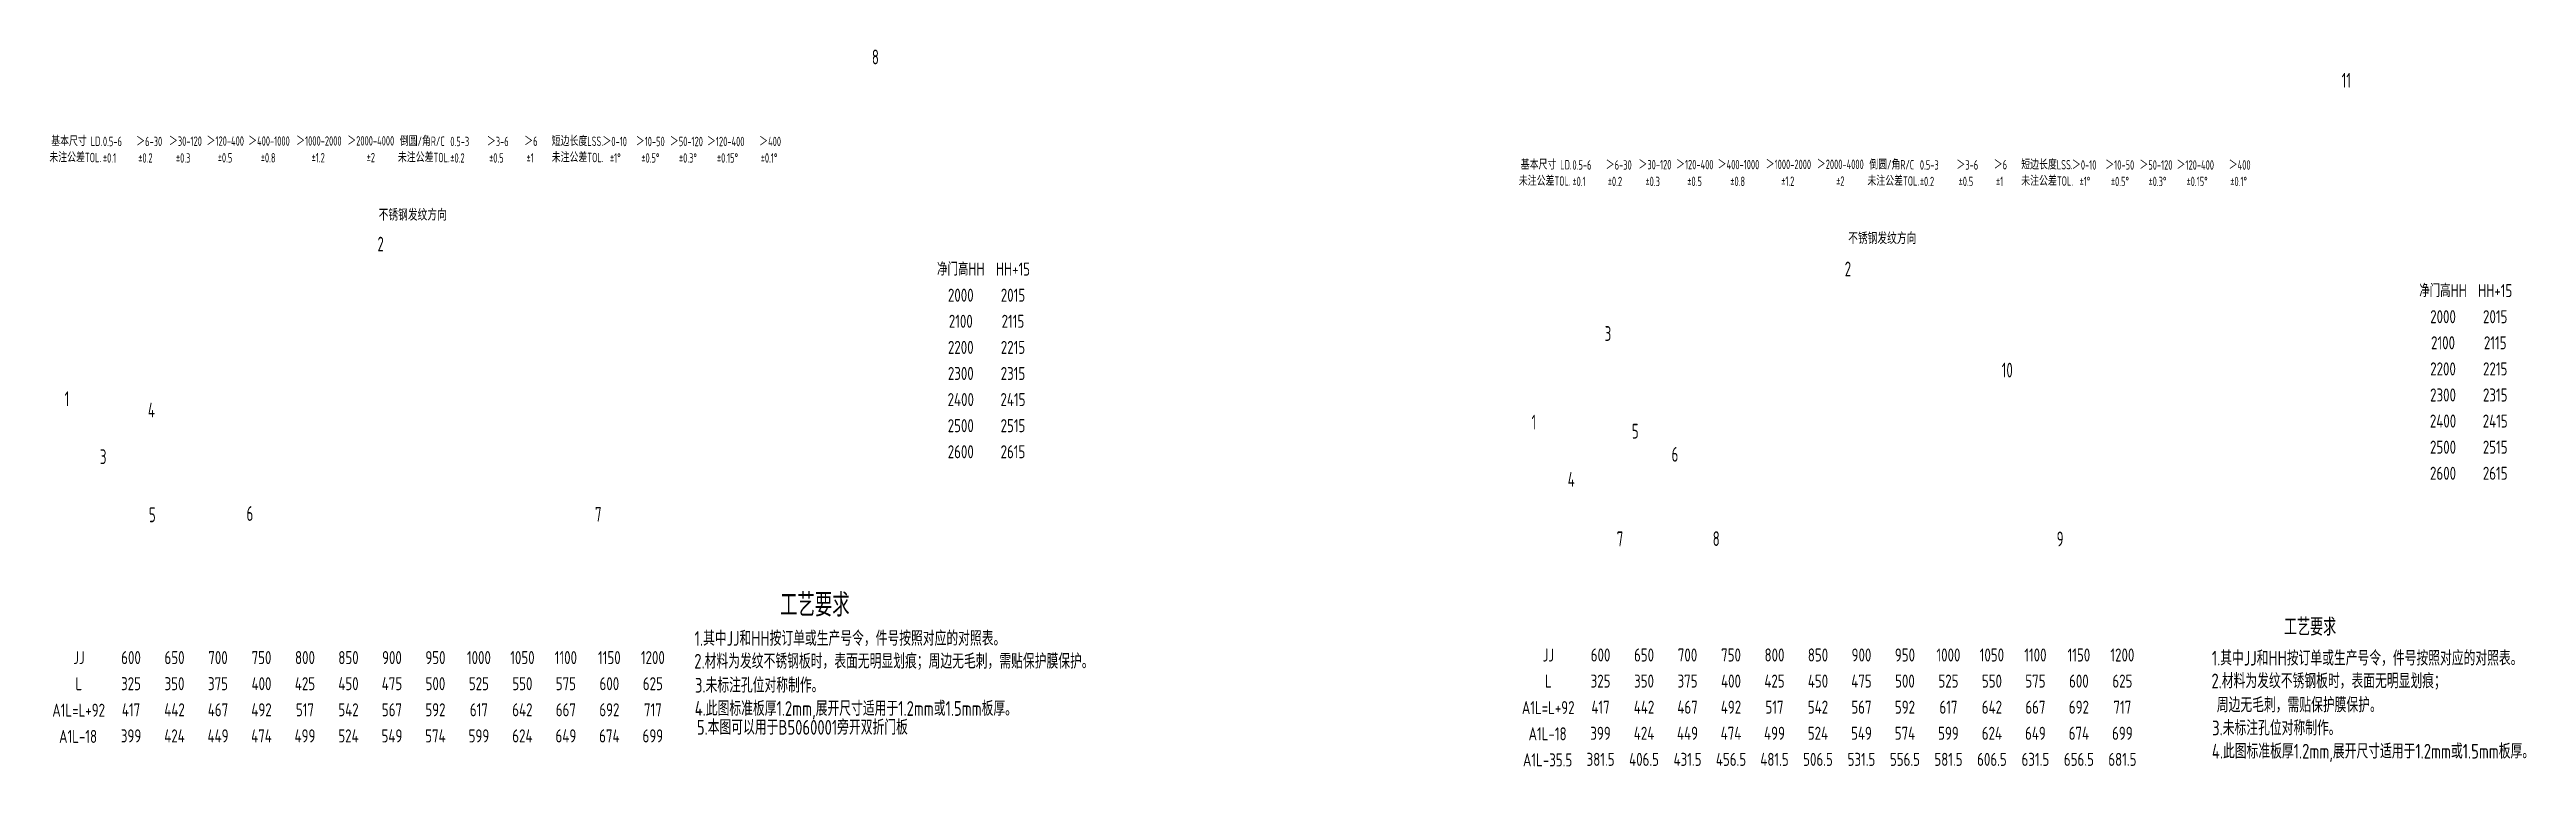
# Model space of a CAD drawing. Header units: inches. Extents: x 14216 to 120088, y -28803 to 23559.
# Drawn here: x 18994 to 19848, y 7035 to 7282 of the extents above; entities that cross this region are included whole.
import ezdxf
from ezdxf.enums import TextEntityAlignment as Align

# ---------------------------------------------------------------- set-up
doc = ezdxf.new("R2010")
doc.units = ezdxf.units.IN
doc.header["$LTSCALE"] = 0.3
doc.header["$MEASUREMENT"] = 0
for name, color, linetype in [('2', 2, 'Continuous'), ('2细实线', 2, 'Continuous'), ('6', 3, 'Continuous'), ('7', 4, 'Continuous')]:
    doc.layers.add(name, color=color, linetype=linetype)
doc.styles.add('HZ', font='isocp2.shx', dxfattribs={"width": 0.7, "bigfont": 'hztxt.shx'})

msp = doc.modelspace()

# ---------------------------------------------------------------- texts
at = {"layer": '2', "color": 6, "style": 'HZ', "width": 0.7}
for p in [(19107.61, 7223.19), (19614.52, 7215.09)]:
    msp.add_text('不锈钢发纹方向', height=4, dxfattribs=at).set_placement(p)
at = {"layer": '2细实线', "style": 'HZ', "width": 0.8}
for s, p in [('净门高HH', (19308.42, 7206.47)), ('HH+15', (19326.42, 7206.47)), ('2000', (19308.42, 7197.47)), ('2015', (19326.42, 7197.47)), ('净门高HH', (19819.72, 7199.05)), ('HH+15', (19837.72, 7199.05)), ('2100', (19308.42, 7188.47)), ('2115', (19326.42, 7188.47)), ('2000', (19819.72, 7190.05)), ('2015', (19837.72, 7190.05)), ('2200', (19308.42, 7179.47)), ('2215', (19326.42, 7179.47)), ('2100', (19819.72, 7181.05)), ('2115', (19837.72, 7181.05)), ('2300', (19308.42, 7170.47)), ('2315', (19326.42, 7170.47)), ('2200', (19819.72, 7172.05)), ('2215', (19837.72, 7172.05)), ('2400', (19308.42, 7161.47)), ('2415', (19326.42, 7161.47)), ('2300', (19819.72, 7163.05)), ('2315', (19837.72, 7163.05)), ('2500', (19308.42, 7152.47)), ('2515', (19326.42, 7152.47)), ('2400', (19819.72, 7154.05)), ('2415', (19837.72, 7154.05)), ('2600', (19308.42, 7143.47)), ('2615', (19326.42, 7143.47)), ('2500', (19819.72, 7145.05)), ('2515', (19837.72, 7145.05)), ('2600', (19819.72, 7136.05)), ('2615', (19837.72, 7136.05)), ('JJ', (19004.2, 7072.48)), ('600', (19022.2, 7072.48)), ('650', (19037.2, 7072.48)), ('700', (19052.2, 7072.48)), ('750', (19067.2, 7072.48)), ('800', (19082.2, 7072.48)), ('850', (19097.2, 7072.48)), ('900', (19112.2, 7072.48)), ('950', (19127.2, 7072.48)), ('1000', (19142.2, 7072.48)), ('1050', (19157.2, 7072.48)), ('1100', (19172.2, 7072.48)), ('1150', (19187.2, 7072.48)), ('1200', (19202.2, 7072.48)), ('JJ', (19511.11, 7073.38)), ('600', (19529.11, 7073.38)), ('650', (19544.11, 7073.38)), ('700', (19559.11, 7073.38)), ('750', (19574.11, 7073.38)), ('800', (19589.11, 7073.38)), ('850', (19604.11, 7073.38)), ('900', (19619.11, 7073.38)), ('950', (19634.11, 7073.38)), ('1000', (19649.11, 7073.38)), ('1050', (19664.11, 7073.38)), ('1100', (19679.11, 7073.38)), ('1150', (19694.11, 7073.38)), ('1200', (19709.11, 7073.38)), ('L', (19511.11, 7064.38)), ('325', (19529.11, 7064.38)), ('350', (19544.11, 7064.38)), ('375', (19559.11, 7064.38)), ('400', (19574.11, 7064.38)), ('425', (19589.11, 7064.38)), ('450', (19604.11, 7064.38)), ('475', (19619.11, 7064.38)), ('500', (19634.11, 7064.38)), ('525', (19649.11, 7064.38)), ('550', (19664.11, 7064.38)), ('575', (19679.11, 7064.38)), ('600', (19694.11, 7064.38)), ('625', (19709.11, 7064.38)), ('L', (19004.2, 7063.48)), ('325', (19022.2, 7063.48)), ('350', (19037.2, 7063.48)), ('375', (19052.2, 7063.48)), ('400', (19067.2, 7063.48)), ('425', (19082.2, 7063.48)), ('450', (19097.2, 7063.48)), ('475', (19112.2, 7063.48)), ('500', (19127.2, 7063.48)), ('525', (19142.2, 7063.48)), ('550', (19157.2, 7063.48)), ('575', (19172.2, 7063.48)), ('600', (19187.2, 7063.48)), ('625', (19202.2, 7063.48)), ('A1L=L+92', (19511.05, 7055.23)), ('417', (19529.11, 7055.38)), ('442', (19544.11, 7055.38)), ('467', (19559.11, 7055.38)), ('492', (19574.11, 7055.38)), ('517', (19589.11, 7055.38)), ('542', (19604.11, 7055.38)), ('567', (19619.11, 7055.38)), ('592', (19634.11, 7055.38)), ('617', (19649.11, 7055.38)), ('642', (19664.11, 7055.38)), ('667', (19679.11, 7055.38)), ('692', (19694.11, 7055.38)), ('717', (19709.11, 7055.38)), ('A1L=L+92', (19004.13, 7054.34)), ('417', (19022.2, 7054.48)), ('442', (19037.2, 7054.48)), ('467', (19052.2, 7054.48)), ('492', (19067.2, 7054.48)), ('517', (19082.2, 7054.48)), ('542', (19097.2, 7054.48)), ('567', (19112.2, 7054.48)), ('592', (19127.2, 7054.48)), ('617', (19142.2, 7054.48)), ('642', (19157.2, 7054.48)), ('667', (19172.2, 7054.48)), ('692', (19187.2, 7054.48)), ('717', (19202.2, 7054.48)), ('A1L-18', (19003.93, 7045.3)), ('399', (19022.2, 7045.48)), ('424', (19037.2, 7045.48)), ('449', (19052.2, 7045.48)), ('474', (19067.2, 7045.48)), ('499', (19082.2, 7045.48)), ('524', (19097.2, 7045.48)), ('549', (19112.2, 7045.48)), ('574', (19127.2, 7045.48)), ('599', (19142.2, 7045.48)), ('624', (19157.2, 7045.48)), ('649', (19172.2, 7045.48)), ('674', (19187.2, 7045.48)), ('699', (19202.2, 7045.48)), ('A1L-18', (19510.84, 7046.2)), ('399', (19529.11, 7046.38)), ('424', (19544.11, 7046.38)), ('449', (19559.11, 7046.38)), ('474', (19574.11, 7046.38)), ('499', (19589.11, 7046.38)), ('524', (19604.11, 7046.38)), ('549', (19619.11, 7046.38)), ('574', (19634.11, 7046.38)), ('599', (19649.11, 7046.38)), ('624', (19664.11, 7046.38)), ('649', (19679.11, 7046.38)), ('674', (19694.11, 7046.38)), ('699', (19709.11, 7046.38)), ('A1L-35.5', (19510.84, 7037.2)), ('381.5', (19529.11, 7037.38)), ('406.5', (19544.11, 7037.38)), ('431.5', (19559.11, 7037.38)), ('456.5', (19574.11, 7037.38)), ('481.5', (19589.11, 7037.38)), ('506.5', (19604.11, 7037.38)), ('531.5', (19619.11, 7037.38)), ('556.5', (19634.11, 7037.38)), ('581.5', (19649.11, 7037.38)), ('606.5', (19664.11, 7037.38)), ('631.5', (19679.11, 7037.38)), ('656.5', (19694.11, 7037.38)), ('681.5', (19709.11, 7037.38))]:
    msp.add_text(s, height=4.5, dxfattribs=at).set_placement(p, align=Align.MIDDLE_CENTER)
at = {"layer": '2细实线', "color": 6, "style": 'HZ', "width": 0.8}
for s, p in [('1.其中JJ和HH按订单或生产号令，件号按照对应的对照表。', (19216.61, 7076.56)), ('1.其中JJ和HH按订单或生产号令，件号按照对应的对照表。', (19739.97, 7069.74)), ('2.材料为发纹不锈钢板时，表面无明显划痕；周边无毛刺，需贴保护膜保护。', (19216.49, 7068.69)), ('3.未标注孔位对称制作。', (19216.73, 7060.4)), ('2.材料为发纹不锈钢板时，表面无明显划痕；', (19739.84, 7061.88)), ('4.此图标准板厚1.2mm,展开尺寸适用于1.2mm或1.5mm板厚。', (19216.64, 7052.39)), ('周边无毛刺，需贴保护膜保护。', (19741.68, 7053.62)), ('5.本图可以用于B5060001旁开双折门板', (19217.39, 7045.89)), ('3.未标注孔位对称制作。', (19740.08, 7045.66)), ('4.此图标准板厚1.2mm,展开尺寸适用于1.2mm或1.5mm板厚。', (19739.99, 7037.65))]:
    msp.add_text(s, height=5.0825, dxfattribs=at).set_placement(p)
at = {"layer": '6', "style": 'HZ', "width": 0.7}
for s, p in [('未注公差TOL.', (18994.01, 7243.32)), ('基本尺寸 LD.', (18994.65, 7248.94)), ('0.5-6', (19012.5, 7248.86)), ('%%P0.1', (19012.5, 7243.17)), ('＞6-30', (19023.99, 7248.86)), ('%%P0.2', (19024.69, 7243.17)), ('＞30-120', (19035.28, 7248.96)), ('%%P0.3', (19037.69, 7243.17)), ('＞120-400', (19048.25, 7249)), ('%%P0.5', (19052.11, 7243.22)), ('＞400-1000', (19062.6, 7249)), ('%%P0.8', (19066.95, 7243.22)), ('＞1000-2000', (19079.17, 7249.04)), ('%%P1.2', (19084.5, 7243.26)), ('＞2000-4000', (19096.8, 7249.08)), ('%%P2', (19103.48, 7243.3)), ('未注公差TOL.', (19114.25, 7243.32)), ('倒圆/角R/C', (19114.89, 7248.94)), ('0.5-3', (19132.33, 7248.86)), ('%%P0.2', (19132.33, 7243.17)), ('＞3-6', (19144.95, 7248.86)), ('%%P0.5', (19145.71, 7243.17)), ('＞6', (19157.83, 7248.96)), ('%%P1', (19158.61, 7243.17)), ('短边长度LSS.', (19167.3, 7248.94)), ('未注公差TOL.', (19167.31, 7243.32)), ('＞0-10', (19184.81, 7248.86)), ('%%P1%%D', (19187.41, 7243.17)), ('＞10-50', (19196.31, 7248.86)), ('%%P0.5%%D', (19198.23, 7243.17)), ('＞50-120', (19208.06, 7248.86)), ('%%P0.3%%D', (19211.21, 7243.17)), ('＞120-400', (19220.89, 7248.86)), ('%%P0.15%%D', (19224.31, 7243.17)), ('＞400', (19238.88, 7248.86)), ('%%P0.1%%D', (19239.41, 7243.17)), ('未注公差TOL.', (19500.92, 7235.22)), ('基本尺寸 LD.', (19501.56, 7240.84)), ('0.5-6', (19519.41, 7240.76)), ('%%P0.1', (19519.41, 7235.07)), ('＞6-30', (19530.9, 7240.76)), ('%%P0.2', (19531.6, 7235.07)), ('＞30-120', (19542.19, 7240.86)), ('%%P0.3', (19544.6, 7235.07)), ('＞120-400', (19555.16, 7240.9)), ('%%P0.5', (19559.02, 7235.11)), ('＞400-1000', (19569.51, 7240.9)), ('%%P0.8', (19573.86, 7235.11)), ('＞1000-2000', (19586.08, 7240.94)), ('%%P1.2', (19591.42, 7235.16)), ('＞2000-4000', (19603.71, 7240.98)), ('%%P2', (19610.39, 7235.2)), ('未注公差TOL.', (19621.16, 7235.22)), ('倒圆/角R/C', (19621.8, 7240.84)), ('0.5-3', (19639.25, 7240.76)), ('%%P0.2', (19639.25, 7235.07)), ('＞3-6', (19651.86, 7240.76)), ('%%P0.5', (19652.62, 7235.07)), ('＞6', (19664.74, 7240.86)), ('%%P1', (19665.52, 7235.07)), ('短边长度LSS.', (19674.21, 7240.84)), ('未注公差TOL.', (19674.22, 7235.22)), ('＞0-10', (19691.72, 7240.76)), ('%%P1%%D', (19694.33, 7235.07)), ('＞10-50', (19703.22, 7240.76)), ('%%P0.5%%D', (19705.15, 7235.07)), ('＞50-120', (19714.98, 7240.76)), ('%%P0.3%%D', (19718.12, 7235.07)), ('＞120-400', (19727.8, 7240.76)), ('%%P0.15%%D', (19731.23, 7235.07)), ('＞400', (19745.8, 7240.76)), ('%%P0.1%%D', (19746.33, 7235.07))]:
    msp.add_text(s, height=3.25, dxfattribs=at).set_placement(p)
at = {"layer": '7', "style": 'HZ', "width": 0.7}
for s, height, p in [('8', 5.1, (19277.75, 7277.07)), ('11', 5.096, (19784.77, 7269.03)), ('2', 5.1, (19107.21, 7212.54)), ('2', 5.1, (19613.34, 7203.95)), ('3', 5.1, (19530.54, 7181.69)), ('10', 5.096, (19667.51, 7169.09)), ('1', 5.1, (18999.3, 7159.21)), ('4', 5.1, (19028.02, 7155.32)), ('1', 5.1, (19505.28, 7151.14)), ('5', 5.1, (19539.92, 7148.01)), ('3', 5.1, (19011.47, 7139.21)), ('6', 5.1, (19553.62, 7140.05)), ('4', 5.1, (19517.79, 7131.38)), ('5', 5.1, (19028.38, 7119.18)), ('6', 5.1, (19062.04, 7119.62)), ('7', 5.1, (19182.25, 7119.37)), ('7', 5.1, (19534.7, 7110.87)), ('8', 5.1, (19567.79, 7110.96)), ('9', 5.1, (19686.44, 7110.84))]:
    msp.add_text(s, height=height, dxfattribs=at).set_placement(p)
at = {"layer": '7', "color": 3, "style": 'HZ', "width": 0.75}
for height, p in [(8, (19246.08, 7086.64)), (6, (19764.87, 7080.04))]:
    msp.add_text('工艺要求', height=height, dxfattribs=at).set_placement(p)

doc.saveas('drawing.dxf')
